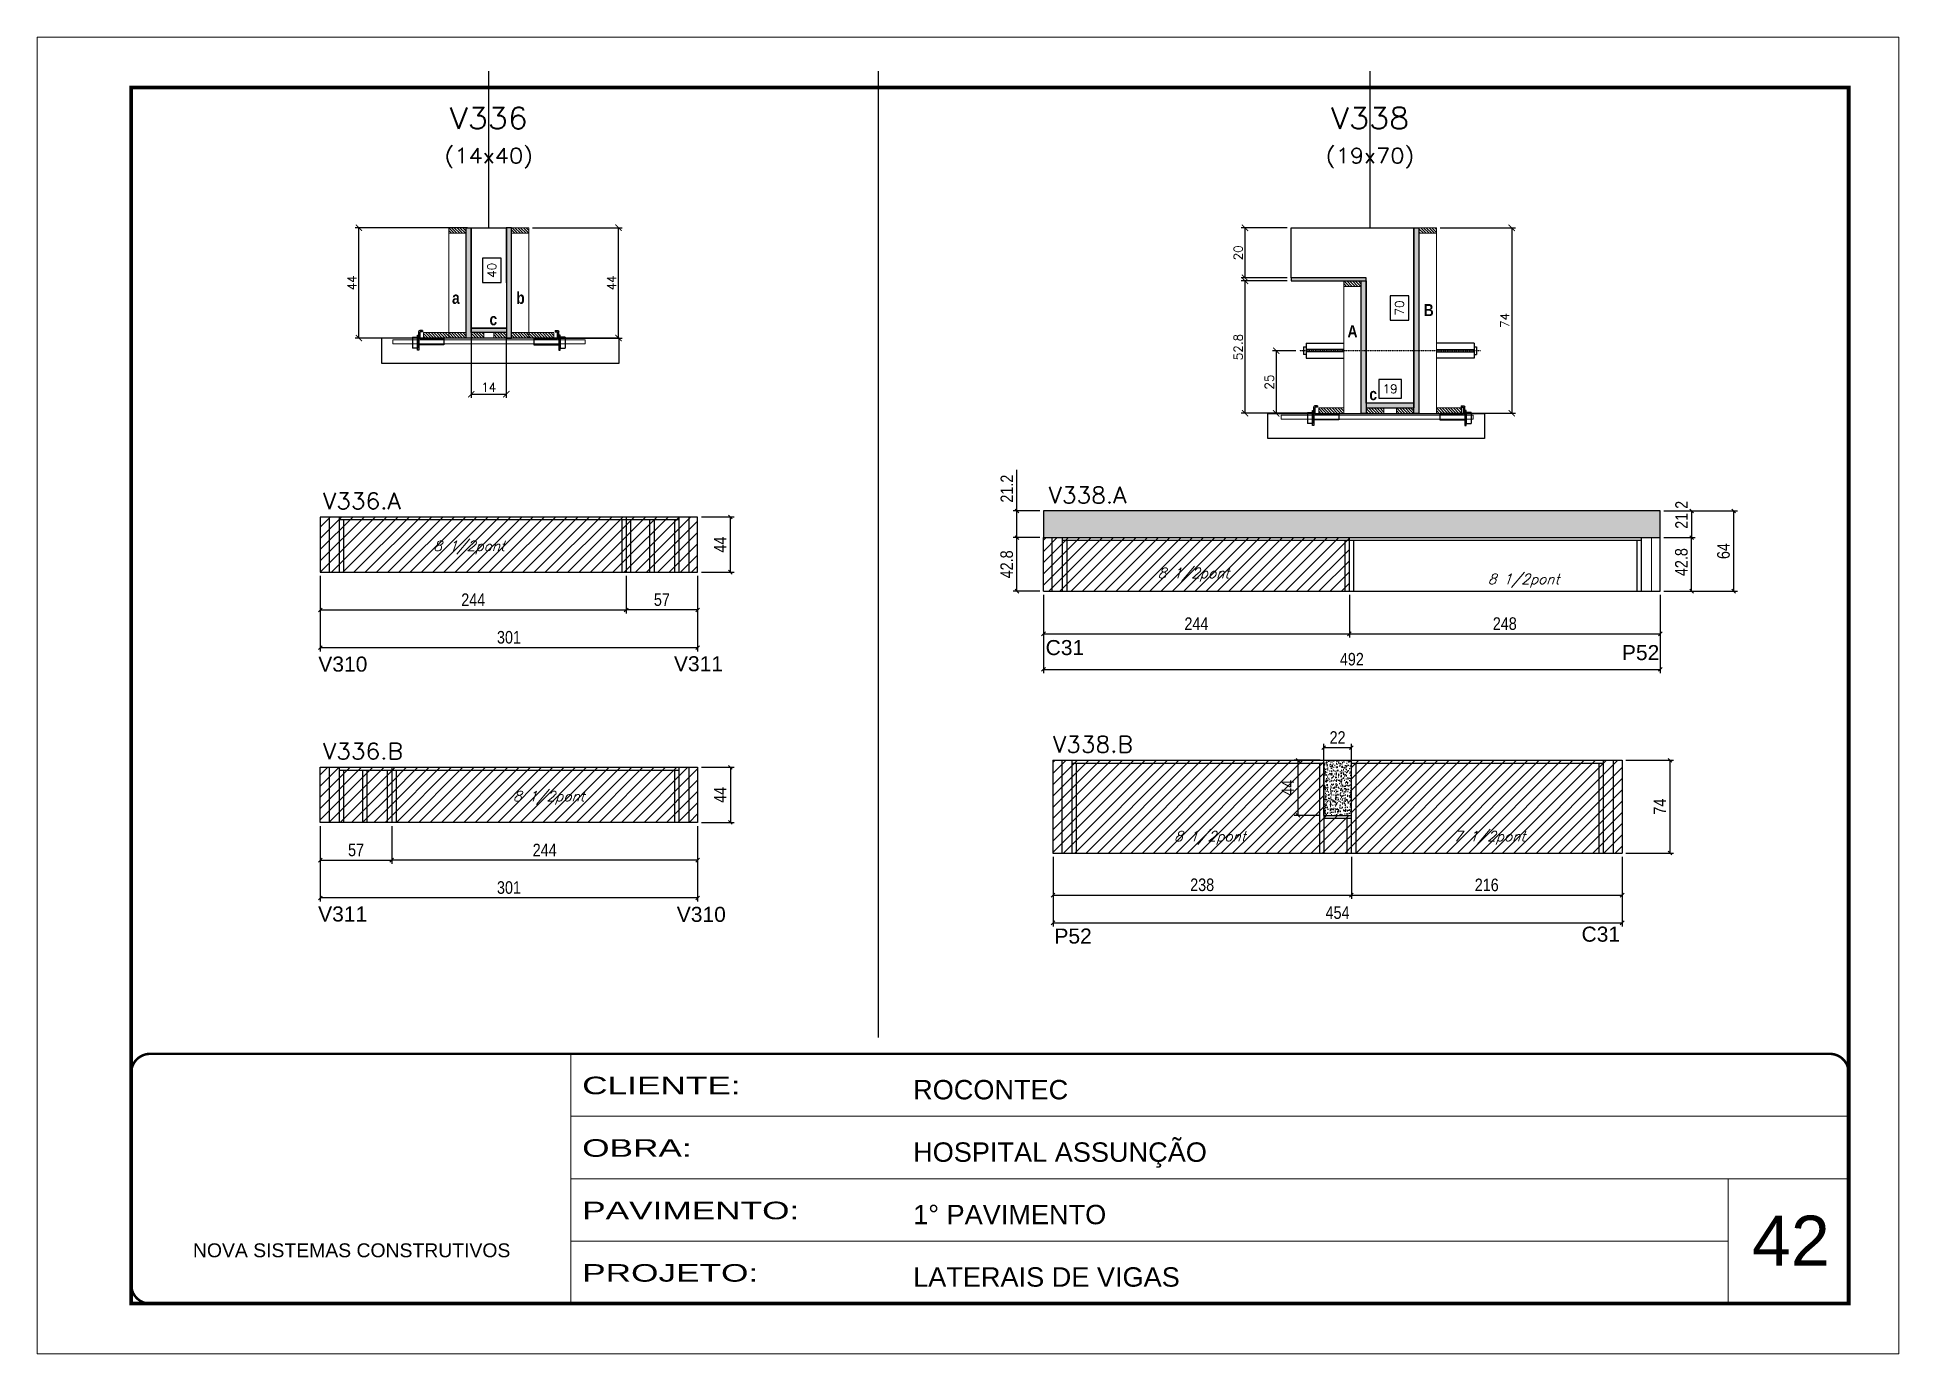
# Model space of a CAD drawing. Extents: x 137137 to 143418, y 10464 to 34486.
# Drawn here: x 138722 to 140207, y 21950 to 23000 of the extents above; entities that cross this region are included whole.
import ezdxf
from ezdxf.enums import TextEntityAlignment as Align

# ---------------------------------------------------------------- set-up
doc = ezdxf.new("R2010")
doc.units = 0
for name, pattern in [('CONTINUO', [0]), ('DASHED', [0.75, 0.5, -0.25]), ('HIDDEN', [0.375, 0.25, -0.125])]:
    doc.linetypes.add(name, pattern=pattern)
for name, color, linetype in [('5', 5, 'Continuous'), ('barrote', 251, 'Continuous'), ('COTA', 241, 'Continuous'), ('Cota Seção (2x)', 4, 'Continuous'), ('detalhes', 4, 'Continuous'), ('Painéis', 200, 'Continuous'), ('presilha', 1, 'Continuous'), ('SARR_2.2x7', 40, 'Continuous'), ('SARR_3.5x7', 81, 'Continuous'), ('TENSOR', 3, 'Continuous'), ('texto', 7, 'Continuous'), ('Texto de Titulo', 7, 'Continuous'), ('Texto Qtd Sarr', 242, 'Continuous')]:
    doc.layers.add(name, color=color, linetype=linetype)
for name, color, linetype, lineweight in [('CARIMBO', 255, 'Continuous', 9), ('CONCRETO', 251, 'Continuous', 25), ('Folhas', 255, 'Continuous', 9), ('Hachura', 251, 'Continuous', 9), ('Madeira', 126, 'Continuous', 18), ('Sarr 2.2x7', 40, 'Continuous', 9), ('SARRAFO DE PRESSAO', 251, 'DASHED', 9), ('SCO-___-LAJ', 2, 'Continuous', 0), ('Texto Seção', 7, 'Continuous', 15)]:
    doc.layers.add(name, color=color, linetype=linetype, lineweight=lineweight)
doc.styles.add('ARIAL', font='arial.ttf')
doc.styles.add('COTA TECNICA', font='techl___.ttf', dxfattribs={"height": 10})
doc.styles.add('REGUA-120', font='ROMANS.shx', dxfattribs={"height": 15})
doc.styles.add('Romans', font='romans.shx')
doc.styles.get("Standard").update_dxf_attribs({"font": 'arial.ttf'})
doc.styles.add('TECNICA', font='techb___.ttf', dxfattribs={"height": 10})
doc.styles.add('Tecnologia', font='')
doc.styles.get('Tecnologia').set_extended_font_data('Forgotten Futurist')
doc.dimstyles.new('Cota Seção (2x)', dxfattribs={"dimtxt": 7, "dimasz": 5, "dimexe": 3, "dimexo": 3, "dimgap": 2, "dimtad": 3, "dimdec": 1, "dimlfac": 0.5, "dimzin": 12, "dimdsep": 46, "dimtxsty": 'Romans', "dimblk": 'ARCHTICK', "dimcen": 0, "dimclrd": 4, "dimclre": 4, "dimclrt": 1, "dimadec": 1, "dimazin": 3, "dimtfac": 1, "dimtdec": 1, "dimtmove": 0, "dimatfit": 3, "dimldrblk": 'OBLIQUE', "dimfxl": 1, "dimtolj": 1, "dimtzin": 12, "dimarcsym": 0})
doc.dimstyles.new('Cota Seção interna', dxfattribs={"dimtxt": 7, "dimasz": 6, "dimexe": 0.18, "dimexo": 2, "dimgap": -4, "dimtad": 3, "dimdec": 1, "dimlfac": 0.5, "dimzin": 12, "dimdsep": 46, "dimtxsty": 'Romans', "dimblk": 'ARCHTICK', "dimcen": 0.09, "dimse1": 1, "dimse2": 1, "dimsd1": 1, "dimsd2": 1, "dimclrd": 180, "dimclre": 5, "dimclrt": 1, "dimadec": 0, "dimazin": 3, "dimtfac": 1, "dimtdec": 1, "dimtofl": 0, "dimtmove": 0, "dimatfit": 3, "dimldrblk": 'ARCHTICK', "dimfxl": 1, "dimtolj": 1, "dimtzin": 0, "dimarcsym": 0})
doc.dimstyles.new('PAINEL', dxfattribs={"dimtxt": 10, "dimasz": 3, "dimexe": 3, "dimexo": 3, "dimgap": 3, "dimtad": 1, "dimdec": 1, "dimzin": 12, "dimdsep": 46, "dimtxsty": 'COTA TECNICA', "dimblk1": 'OBLIQUE', "dimblk2": 'OBLIQUE', "dimsah": 1, "dimcen": 0.9, "dimclrd": 4, "dimclre": 4, "dimclrt": 240, "dimadec": 1, "dimazin": 3, "dimtfac": 1, "dimtdec": 1, "dimtmove": 0, "dimatfit": 3, "dimfxl": 1, "dimtolj": 1, "dimtzin": 12, "dimarcsym": 0})
pattern_1 = [(315, (162015.1297, 14530.4116), (1.12253202, 1.12253202), [])]
pattern_2 = [(315, (162025.1297, 14530.4116), (1.12253202, 1.12253202), [])]
pattern_3 = [(45, (1571.5, -6878.4203), (-4.49012806, 4.49012806), [])]
pattern_4 = [(45, (1571.5, -6833.3683), (-4.49012806, 4.49012806), [])]

msp = doc.modelspace()

# ---------------------------------------------------------------- texts
at = {"layer": '5', "linetype": 'Continuous'}
for s, rotation, p in [('C31', 0.00004, (139526.72, 22507.25)), ('P52', 0.00004, (139986.43, 22503.25)), ('V310', 0.00004, (138946.52, 22494.07)), ('V311', 0.00004, (139230.2, 22494.37)), ('V311', 359.99996, (138946.37, 22294.77)), ('V310', 359.99996, (139232.48, 22294.48)), ('C31', 0.00004, (139954.22, 22278.68)), ('P52', 0.00004, (139533.72, 22277.18))]:
    msp.add_text(s, height=12, rotation=rotation, dxfattribs=at).set_placement(p)
at = {"layer": 'CARIMBO', "style": 'ARIAL'}
msp.add_text('42', height=40, dxfattribs=at).set_placement((140090.15, 22020.17))
at = {"layer": 'detalhes', "style": 'TECNICA'}
for s, p in [('a', (139053.2, 22787.39)), ('b', (139104.44, 22787.38)), ('B', (139828.37, 22777.59)), ('c', (139083.11, 22770.29)), ('A', (139767.54, 22760.75)), ('c', (139784.96, 22710.55))]:
    msp.add_text(s, height=9.6, dxfattribs=at).set_placement(p)
at = {"layer": 'texto', "color": 2, "char_height": 8, "attachment_point": 5, "style": 'Romans'}
for s, insert in [('{\\Q19;\\C256;8 1/2pont}', (139066.78, 22593)), ('{\\Q19;\\C256;8 1/2pont}', (139644.64, 22571.4)), ('{\\Q19;\\C256;8 1/2pont}', (139907.99, 22566.6)), ('{\\Q19;\\C256;8 1/2pont}', (139130.36, 22393.4)), ('{\\Q19;\\C256;8 1/2pont}', (139657.76, 22361.45)), ('{\\Q19;\\C256;7 1/2pont}', (139880.76, 22361.45))]:
    msp.add_mtext(s, dxfattribs=dict(at, insert=insert))
at = {"layer": 'Texto Seção', "style": 'REGUA-120', "width": 1.05}
for s, p in [('V336.A', (138950.28, 22623.72)), ('V338.A', (139529.15, 22628.36)), ('V338.B', (139532.57, 22429.55)), ('V336.B', (138950.28, 22424.13))]:
    msp.add_text(s, height=13, dxfattribs=at).set_placement(p)

# ---------------------------------------------------------------- blocks, each defined once
blk = doc.blocks.new('9999999999')
at = {"color": 30, "linetype": 'CONTINUO'}
for p, q in [((98564.6, 34230.2), (98564.6, 34429.4)), ((98564.6, 34379.6), (99584, 34379.6)), ((98564.6, 34329.8), (99488, 34329.8)), ((99584, 34329.8), (99488, 34329.8)), ((99488, 34329.8), (99488, 34230.2)), ((98564.6, 34280), (99488, 34280))]:
    blk.add_line(p, q, dxfattribs=at)
at = {"color": 30, "linetype": 'CONTINUO', "const_width": 2}
blk.add_lwpolyline([(99584, 34230.2), (99584, 34414.4, 0.414214), (99569, 34429.4), (98229, 34429.4, 0.414214), (98214, 34414.4), (98214, 34245.2, 0.414214), (98229, 34230.2), (99584, 34230.2)], format="xyb", dxfattribs=at)
at = {"layer": 'Folhas'}
blk.add_lwpolyline([(98139, 34190.2), (99624, 34190.2), (99624, 35240.2), (98139, 35240.2)], close=True, dxfattribs=at)
at = {"layer": 'Folhas', "color": 30, "const_width": 3}
blk.add_lwpolyline([(98214, 34230.2), (99584, 34230.2), (99584, 35200.2), (98214, 35200.2)], close=True, dxfattribs=at)
at = {"color": 7, "linetype": 'Continuous', "ltscale": 5, "style": 'ARIAL'}
for s, height, p in [('ROCONTEC', 15.48, (98837.7, 34393.1)), ('HOSPITAL ASSUNÇÃO', 15.483, (98837.7, 34343.3)), ('1° PAVIMENTO', 15.483, (98837.7, 34293.5)), ('NOVA SISTEMAS CONSTRUTIVOS', 11.059, (98263.2, 34267.2)), ('LATERAIS DE VIGAS', 15.483, (98837.7, 34243.7))]:
    blk.add_text(s, height=height, dxfattribs=at).set_placement(p)
at = {"layer": 'Folhas', "color": 7, "style": 'Tecnologia', "width": 1.5}
for s, p in [('CLIENTE:', (98573.7, 34397.2)), ('OBRA:', (98573.7, 34347.3)), ('PAVIMENTO:', (98573.7, 34297.5)), ('PROJETO:', (98573.7, 34247.7))]:
    blk.add_text(s, height=14, dxfattribs=at).set_placement(p)
blk = doc.blocks.new('_Oblique')
at = {"color": 0, "linetype": 'ByBlock', "lineweight": -2}
blk.add_line((-0.5, -0.5), (0.5, 0.5), dxfattribs=at)
blk = doc.blocks.new('*D1672')
at = {"layer": 'COTA', "color": 4, "linetype": 'ByBlock', "lineweight": -2, "transparency": 16777216}
for p, q in [((138948.1, 22570.4), (138948.1, 22510.2)), ((139249.1, 22570.4), (139249.1, 22510.2)), ((138948.1, 22513.2), (139249.1, 22513.2))]:
    blk.add_line(p, q, dxfattribs=at)
at = {"layer": 'Defpoints', "color": 0, "linetype": 'ByBlock', "transparency": 16777216}
for p in [(138948.1, 22573.4), (139249.1, 22573.4), (139249.1, 22513.2)]:
    blk.add_point(p, dxfattribs=at)
at = {"layer": 'COTA', "color": 4, "linetype": 'ByBlock', "lineweight": -2, "transparency": 16777216, "xscale": 3, "yscale": 3, "zscale": 3, "rotation": 180}
blk.add_blockref('_Oblique', (138948.1, 22513.2), dxfattribs=at)
at = {"layer": 'COTA', "color": 4, "linetype": 'ByBlock', "lineweight": -2, "transparency": 16777216, "xscale": 3, "yscale": 3, "zscale": 3}
blk.add_blockref('_Oblique', (139249.1, 22513.2), dxfattribs=at)
at = {"layer": 'COTA', "color": 240, "linetype": 'ByBlock', "transparency": 16777216, "insert": (139098.6, 22521.4), "char_height": 10, "attachment_point": 5, "style": 'COTA TECNICA'}
blk.add_mtext('\\A1;301', dxfattribs=at)
blk = doc.blocks.new('*D1673')
at = {"layer": 'COTA', "color": 4, "linetype": 'ByBlock', "lineweight": -2, "transparency": 16777216}
for p, q in [((138948.1, 22570.4), (138948.1, 22540.3)), ((139192.1, 22570.4), (139192.1, 22540.3)), ((138948.1, 22543.3), (139192.1, 22543.3))]:
    blk.add_line(p, q, dxfattribs=at)
at = {"layer": 'Defpoints', "color": 0, "linetype": 'ByBlock', "transparency": 16777216}
for p in [(138948.1, 22573.4), (139192.1, 22573.4), (139192.1, 22543.3)]:
    blk.add_point(p, dxfattribs=at)
at = {"layer": 'COTA', "color": 4, "linetype": 'ByBlock', "lineweight": -2, "transparency": 16777216, "xscale": 3, "yscale": 3, "zscale": 3, "rotation": 180}
blk.add_blockref('_Oblique', (138948.1, 22543.3), dxfattribs=at)
at = {"layer": 'COTA', "color": 4, "linetype": 'ByBlock', "lineweight": -2, "transparency": 16777216, "xscale": 3, "yscale": 3, "zscale": 3}
blk.add_blockref('_Oblique', (139192.1, 22543.3), dxfattribs=at)
at = {"layer": 'COTA', "color": 240, "linetype": 'ByBlock', "transparency": 16777216, "insert": (139070.1, 22551.4), "char_height": 10, "attachment_point": 5, "style": 'COTA TECNICA'}
blk.add_mtext('\\A1;244', dxfattribs=at)
blk = doc.blocks.new('*D1674')
at = {"layer": 'COTA', "color": 4, "linetype": 'ByBlock', "lineweight": -2, "transparency": 16777216}
for p, q in [((139192.1, 22570.4), (139192.1, 22540.3)), ((139249.1, 22570.4), (139249.1, 22540.3)), ((139249.1, 22543.3), (139192.1, 22543.3))]:
    blk.add_line(p, q, dxfattribs=at)
at = {"layer": 'Defpoints', "color": 0, "linetype": 'ByBlock', "transparency": 16777216}
for p in [(139192.1, 22573.4), (139249.1, 22573.4), (139192.1, 22543.3)]:
    blk.add_point(p, dxfattribs=at)
at = {"layer": 'COTA', "color": 4, "linetype": 'ByBlock', "lineweight": -2, "transparency": 16777216, "xscale": 3, "yscale": 3, "zscale": 3, "rotation": 180}
blk.add_blockref('_Oblique', (139192.1, 22543.3), dxfattribs=at)
at = {"layer": 'COTA', "color": 4, "linetype": 'ByBlock', "lineweight": -2, "transparency": 16777216, "xscale": 3, "yscale": 3, "zscale": 3}
blk.add_blockref('_Oblique', (139249.1, 22543.3), dxfattribs=at)
at = {"layer": 'COTA', "color": 240, "linetype": 'ByBlock', "transparency": 16777216, "insert": (139220.6, 22551.4), "char_height": 10, "attachment_point": 5, "style": 'COTA TECNICA'}
blk.add_mtext('\\A1;57', dxfattribs=at)
blk = doc.blocks.new('*D1675')
at = {"layer": 'COTA', "color": 4, "linetype": 'ByBlock', "lineweight": -2, "transparency": 16777216}
for p, q in [((139252.1, 22617.4), (139278.2, 22617.4)), ((139275.2, 22573.4), (139275.2, 22617.4)), ((139252.1, 22573.4), (139278.2, 22573.4))]:
    blk.add_line(p, q, dxfattribs=at)
at = {"layer": 'Defpoints', "color": 0, "linetype": 'ByBlock', "transparency": 16777216}
for p in [(139249.1, 22617.4), (139275.2, 22617.4), (139249.1, 22573.4)]:
    blk.add_point(p, dxfattribs=at)
at = {"layer": 'COTA', "color": 4, "linetype": 'ByBlock', "lineweight": -2, "transparency": 16777216, "xscale": 3, "yscale": 3, "zscale": 3}
for p, rotation in [((139275.2, 22617.4), 90), ((139275.2, 22573.4), 270)]:
    blk.add_blockref('_Oblique', p, dxfattribs=dict(at, rotation=rotation))
at = {"layer": 'COTA', "color": 240, "linetype": 'ByBlock', "transparency": 16777216, "insert": (139267.1, 22595.4), "char_height": 10, "attachment_point": 5, "rotation": 90, "style": 'COTA TECNICA'}
blk.add_mtext('\\A1;44', dxfattribs=at)
blk = doc.blocks.new('*D1676')
at = {"layer": 'COTA', "color": 4, "linetype": 'ByBlock', "lineweight": -2, "transparency": 16777216}
for p, q in [((138948.1, 22370.8), (138948.1, 22310.6)), ((139249.1, 22370.8), (139249.1, 22310.6)), ((139249.1, 22313.6), (138948.1, 22313.6))]:
    blk.add_line(p, q, dxfattribs=at)
at = {"layer": 'Defpoints', "color": 0, "linetype": 'ByBlock', "transparency": 16777216}
for p in [(138948.1, 22373.8), (139249.1, 22373.8), (138948.1, 22313.6)]:
    blk.add_point(p, dxfattribs=at)
at = {"layer": 'COTA', "color": 4, "linetype": 'ByBlock', "lineweight": -2, "transparency": 16777216, "xscale": 3, "yscale": 3, "zscale": 3, "rotation": 180}
blk.add_blockref('_Oblique', (138948.1, 22313.6), dxfattribs=at)
at = {"layer": 'COTA', "color": 4, "linetype": 'ByBlock', "lineweight": -2, "transparency": 16777216, "xscale": 3, "yscale": 3, "zscale": 3}
blk.add_blockref('_Oblique', (139249.1, 22313.6), dxfattribs=at)
at = {"layer": 'COTA', "color": 240, "linetype": 'ByBlock', "transparency": 16777216, "insert": (139098.6, 22321.8), "char_height": 10, "attachment_point": 5, "style": 'COTA TECNICA'}
blk.add_mtext('\\A1;301', dxfattribs=at)
blk = doc.blocks.new('*D1677')
at = {"layer": 'COTA', "color": 4, "linetype": 'ByBlock', "lineweight": -2, "transparency": 16777216}
for p, q in [((139005.1, 22370.8), (139005.1, 22340.7)), ((139249.1, 22370.8), (139249.1, 22340.7)), ((139249.1, 22343.7), (139005.1, 22343.7))]:
    blk.add_line(p, q, dxfattribs=at)
at = {"layer": 'Defpoints', "color": 0, "linetype": 'ByBlock', "transparency": 16777216}
for p in [(139005.1, 22373.8), (139249.1, 22373.8), (139005.1, 22343.7)]:
    blk.add_point(p, dxfattribs=at)
at = {"layer": 'COTA', "color": 4, "linetype": 'ByBlock', "lineweight": -2, "transparency": 16777216, "xscale": 3, "yscale": 3, "zscale": 3, "rotation": 180}
blk.add_blockref('_Oblique', (139005.1, 22343.7), dxfattribs=at)
at = {"layer": 'COTA', "color": 4, "linetype": 'ByBlock', "lineweight": -2, "transparency": 16777216, "xscale": 3, "yscale": 3, "zscale": 3}
blk.add_blockref('_Oblique', (139249.1, 22343.7), dxfattribs=at)
at = {"layer": 'COTA', "color": 240, "linetype": 'ByBlock', "transparency": 16777216, "insert": (139127.1, 22351.8), "char_height": 10, "attachment_point": 5, "style": 'COTA TECNICA'}
blk.add_mtext('\\A1;244', dxfattribs=at)
blk = doc.blocks.new('*D1678')
at = {"layer": 'COTA', "color": 4, "linetype": 'ByBlock', "lineweight": -2, "transparency": 16777216}
for p, q in [((138948.1, 22370.8), (138948.1, 22340.7)), ((139005.1, 22370.8), (139005.1, 22340.7)), ((138948.1, 22343.7), (139005.1, 22343.7))]:
    blk.add_line(p, q, dxfattribs=at)
at = {"layer": 'Defpoints', "color": 0, "linetype": 'ByBlock', "transparency": 16777216}
for p in [(138948.1, 22373.8), (139005.1, 22373.8), (139005.1, 22343.7)]:
    blk.add_point(p, dxfattribs=at)
at = {"layer": 'COTA', "color": 4, "linetype": 'ByBlock', "lineweight": -2, "transparency": 16777216, "xscale": 3, "yscale": 3, "zscale": 3, "rotation": 180}
blk.add_blockref('_Oblique', (138948.1, 22343.7), dxfattribs=at)
at = {"layer": 'COTA', "color": 4, "linetype": 'ByBlock', "lineweight": -2, "transparency": 16777216, "xscale": 3, "yscale": 3, "zscale": 3}
blk.add_blockref('_Oblique', (139005.1, 22343.7), dxfattribs=at)
at = {"layer": 'COTA', "color": 240, "linetype": 'ByBlock', "transparency": 16777216, "insert": (138976.6, 22351.8), "char_height": 10, "attachment_point": 5, "style": 'COTA TECNICA'}
blk.add_mtext('\\A1;57', dxfattribs=at)
blk = doc.blocks.new('*D1679')
at = {"layer": 'COTA', "color": 4, "linetype": 'ByBlock', "lineweight": -2, "transparency": 16777216}
for p, q in [((139252.1, 22417.8), (139278.2, 22417.8)), ((139275.2, 22417.8), (139275.2, 22373.8)), ((139252.1, 22373.8), (139278.2, 22373.8))]:
    blk.add_line(p, q, dxfattribs=at)
at = {"layer": 'Defpoints', "color": 0, "linetype": 'ByBlock', "transparency": 16777216}
for p in [(139249.1, 22417.8), (139249.1, 22373.8), (139275.2, 22373.8)]:
    blk.add_point(p, dxfattribs=at)
at = {"layer": 'COTA', "color": 4, "linetype": 'ByBlock', "lineweight": -2, "transparency": 16777216, "xscale": 3, "yscale": 3, "zscale": 3}
for p, rotation in [((139275.2, 22417.8), 90), ((139275.2, 22373.8), 270)]:
    blk.add_blockref('_Oblique', p, dxfattribs=dict(at, rotation=rotation))
at = {"layer": 'COTA', "color": 240, "linetype": 'ByBlock', "transparency": 16777216, "insert": (139267.1, 22395.8), "char_height": 10, "attachment_point": 5, "rotation": 90, "style": 'COTA TECNICA'}
blk.add_mtext('\\A1;44', dxfattribs=at)
blk = doc.blocks.new('_ArchTick')
at = {"color": 0, "linetype": 'ByBlock', "const_width": 0.15}
blk.add_lwpolyline([(-0.5, -0.5), (0.5, 0.5)], dxfattribs=at)
blk = doc.blocks.new('*D1680')
at = {"layer": 'COTA', "color": 4, "lineweight": -2, "transparency": 16777216}
for p, q in [((139065.5, 22848.1), (138975.9, 22848.1)), ((138978.9, 22760.1), (138978.9, 22848.1)), ((139027.5, 22760.1), (138975.9, 22760.1))]:
    blk.add_line(p, q, dxfattribs=at)
at = {"layer": 'Defpoints', "color": 0, "transparency": 16777216}
for p in [(138978.9, 22848.1), (139068.5, 22848.1), (139030.5, 22760.1)]:
    blk.add_point(p, dxfattribs=at)
at = {"layer": 'COTA', "color": 4, "lineweight": -2, "transparency": 16777216, "xscale": 5, "yscale": 5, "zscale": 5}
for p, rotation in [((138978.9, 22848.1), 90), ((138978.9, 22760.1), 270)]:
    blk.add_blockref('_ArchTick', p, dxfattribs=dict(at, rotation=rotation))
at = {"layer": 'COTA', "color": 1, "transparency": 16777216, "insert": (138973.4, 22804.1), "char_height": 7, "attachment_point": 5, "rotation": 90, "style": 'Romans'}
blk.add_mtext('\\A1;44', dxfattribs=at)
blk = doc.blocks.new('*D1681')
at = {"layer": 'COTA', "color": 4, "lineweight": -2, "transparency": 16777216}
for p, q in [((139117.5, 22848.1), (139189, 22848.1)), ((139186, 22760.1), (139186, 22848.1)), ((139137.5, 22760.1), (139189, 22760.1))]:
    blk.add_line(p, q, dxfattribs=at)
at = {"layer": 'Defpoints', "color": 0, "transparency": 16777216}
for p in [(139114.5, 22848.1), (139186, 22848.1), (139134.5, 22760.1)]:
    blk.add_point(p, dxfattribs=at)
at = {"layer": 'COTA', "color": 4, "lineweight": -2, "transparency": 16777216, "xscale": 5, "yscale": 5, "zscale": 5}
for p, rotation in [((139186, 22848.1), 90), ((139186, 22760.1), 270)]:
    blk.add_blockref('_ArchTick', p, dxfattribs=dict(at, rotation=rotation))
at = {"layer": 'COTA', "color": 1, "transparency": 16777216, "insert": (139180.5, 22804.1), "char_height": 7, "attachment_point": 5, "rotation": 90, "style": 'Romans'}
blk.add_mtext('\\A1;44', dxfattribs=at)
blk = doc.blocks.new('*D1682')
at = {"layer": 'Cota Seção (2x)', "color": 180, "lineweight": -2, "transparency": 16777216}
for p, q in [((139092.5, 22823.7), (139077.5, 22823.7)), ((139077.5, 22823.7), (139077.5, 22804.4)), ((139092.5, 22804.4), (139092.5, 22823.7)), ((139077.5, 22804.4), (139092.5, 22804.4))]:
    blk.add_line(p, q, dxfattribs=at)
at = {"layer": 'Defpoints', "color": 0, "transparency": 16777216}
for p in [(139096.5, 22848.1), (139096.5, 22848.1), (139096.5, 22768.1)]:
    blk.add_point(p, dxfattribs=at)
at = {"layer": 'Cota Seção (2x)', "color": 1, "transparency": 16777216, "insert": (139085, 22814.1), "char_height": 7, "attachment_point": 5, "rotation": 90, "style": 'Romans'}
blk.add_mtext('\\A1;40', dxfattribs=at)
blk = doc.blocks.new('titulo1')
at = {"layer": 'Defpoints', "color": 252, "linetype": 'HIDDEN', "ltscale": 2}
blk.add_line((0, 0), (0, 125), dxfattribs=at)
at = {"layer": 'Defpoints', "style": 'Romans', "oblique": 15}
blk.add_attdef('FOLHA', text='', height=10, dxfattribs=at).set_placement((0, 15.6), align=Align.MIDDLE_CENTER)
at = {"layer": 'Texto Qtd Sarr', "color": 3, "style": 'Romans', "oblique": 15}
for tag, height, p in [('TITULO', 17, (0, 71.4)), ('SEÇÃO', 12, (0, 41.5))]:
    blk.add_attdef(tag, text='', height=height, dxfattribs=at).set_placement(p, align=Align.MIDDLE_CENTER)
blk = doc.blocks.new('PRESILHA METÁLICA 1')
at = {"layer": 'presilha'}
for p, q in [((0, 13), (6, 13)), ((0, 13), (0, 0)), ((6, 0), (0, 0)), ((6, 15.5), (7.5, 15.5)), ((6, -2.5), (6, 15.5)), ((6, 13), (6, 0)), ((7.5, 10.6), (7.5, 19.9)), ((7.5, 15.5), (7.5, -2.5)), ((37.5, 4.1), (7.5, 4.1)), ((12, 21), (8.6, 21)), ((9, 11.6), (9, 18.9)), ((12, 19.5), (9.6, 19.5)), ((37.5, 11), (9.6, 11)), ((12, 21), (12, 19.5)), ((37.5, 11), (37.5, 4.1)), ((7.5, -2.5), (6, -2.5))]:
    blk.add_line(p, q, dxfattribs=at)
for centre, radius, start, end in [((8.6, 19.9), 1.14, 90, 180), ((9.6, 18.9), 0.57, 90, 180), ((9.6, 11.6), 0.57, 180, 270)]:
    blk.add_arc(centre, radius, start, end, dxfattribs=at)
blk = doc.blocks.new('*D1683')
at = {"layer": 'COTA', "color": 4, "lineweight": -2, "transparency": 16777216}
for p, q in [((139068.5, 22761.5), (139068.5, 22712.3)), ((139096.5, 22761.5), (139096.5, 22712.3)), ((139068.5, 22715.3), (139096.5, 22715.3))]:
    blk.add_line(p, q, dxfattribs=at)
at = {"layer": 'Defpoints', "color": 0, "transparency": 16777216}
for p in [(139068.5, 22764.5), (139096.5, 22764.5), (139096.5, 22715.3)]:
    blk.add_point(p, dxfattribs=at)
at = {"layer": 'COTA', "color": 4, "lineweight": -2, "transparency": 16777216, "xscale": 5, "yscale": 5, "zscale": 5, "rotation": 180}
blk.add_blockref('_ArchTick', (139068.5, 22715.3), dxfattribs=at)
at = {"layer": 'COTA', "color": 4, "lineweight": -2, "transparency": 16777216, "xscale": 5, "yscale": 5, "zscale": 5}
blk.add_blockref('_ArchTick', (139096.5, 22715.3), dxfattribs=at)
at = {"layer": 'COTA', "color": 1, "transparency": 16777216, "insert": (139082.5, 22720.8), "char_height": 7, "attachment_point": 5, "style": 'Romans'}
blk.add_mtext('\\A1;14', dxfattribs=at)
blk = doc.blocks.new('*D1696')
at = {"layer": 'COTA', "color": 4, "lineweight": -2, "transparency": 16777216}
for p, q in [((139719.5, 22805.7), (139682.8, 22805.7)), ((139685.8, 22700.1), (139685.8, 22805.7)), ((139737.1, 22700.1), (139682.8, 22700.1))]:
    blk.add_line(p, q, dxfattribs=at)
at = {"layer": 'Defpoints', "color": 0, "transparency": 16777216}
for p in [(139685.8, 22805.7), (139722.5, 22805.7), (139740.1, 22700.1)]:
    blk.add_point(p, dxfattribs=at)
at = {"layer": 'COTA', "color": 4, "lineweight": -2, "transparency": 16777216, "xscale": 5, "yscale": 5, "zscale": 5}
for p, rotation in [((139685.8, 22805.7), 90), ((139685.8, 22700.1), 270)]:
    blk.add_blockref('_ArchTick', p, dxfattribs=dict(at, rotation=rotation))
at = {"layer": 'COTA', "color": 1, "transparency": 16777216, "insert": (139680.3, 22752.9), "char_height": 7, "attachment_point": 5, "rotation": 90, "style": 'Romans'}
blk.add_mtext('\\A1;52.8', dxfattribs=at)
blk = doc.blocks.new('*D1697')
at = {"layer": 'COTA', "color": 4, "lineweight": -2, "transparency": 16777216}
for p, q in [((139719.5, 22848.1), (139682.8, 22848.1)), ((139685.8, 22808.1), (139685.8, 22848.1)), ((139719.5, 22808.1), (139682.8, 22808.1))]:
    blk.add_line(p, q, dxfattribs=at)
at = {"layer": 'Defpoints', "color": 0, "transparency": 16777216}
for p in [(139685.8, 22848.1), (139722.5, 22848.1), (139722.5, 22808.1)]:
    blk.add_point(p, dxfattribs=at)
at = {"layer": 'COTA', "color": 4, "lineweight": -2, "transparency": 16777216, "xscale": 5, "yscale": 5, "zscale": 5}
for p, rotation in [((139685.8, 22848.1), 90), ((139685.8, 22808.1), 270)]:
    blk.add_blockref('_ArchTick', p, dxfattribs=dict(at, rotation=rotation))
at = {"layer": 'COTA', "color": 1, "transparency": 16777216, "insert": (139680.3, 22828.1), "char_height": 7, "attachment_point": 5, "rotation": 90, "style": 'Romans'}
blk.add_mtext('\\A1;20', dxfattribs=at)
blk = doc.blocks.new('*D1698')
at = {"layer": 'Cota Seção (2x)', "color": 180, "lineweight": -2, "transparency": 16777216}
for p, q in [((139816.5, 22793.7), (139801.5, 22793.7)), ((139801.5, 22793.7), (139801.5, 22774.4)), ((139816.5, 22774.4), (139816.5, 22793.7)), ((139801.5, 22774.4), (139816.5, 22774.4))]:
    blk.add_line(p, q, dxfattribs=at)
at = {"layer": 'Defpoints', "color": 0, "transparency": 16777216}
for p in [(139782.5, 22848.1), (139820.5, 22848.1), (139782.5, 22708.1)]:
    blk.add_point(p, dxfattribs=at)
at = {"layer": 'Cota Seção (2x)', "color": 1, "transparency": 16777216, "insert": (139809, 22784.1), "char_height": 7, "attachment_point": 5, "rotation": 90, "style": 'Romans'}
blk.add_mtext('\\A1;70', dxfattribs=at)
blk = doc.blocks.new('*D1699')
at = {"layer": 'Cota Seção (2x)', "color": 180, "lineweight": -2, "transparency": 16777216}
for p, q in [((139810.5, 22727.1), (139792.5, 22727.1)), ((139792.5, 22727.1), (139792.5, 22712.1)), ((139810.5, 22712.1), (139810.5, 22727.1)), ((139792.5, 22712.1), (139810.5, 22712.1))]:
    blk.add_line(p, q, dxfattribs=at)
at = {"layer": 'Defpoints', "color": 0, "transparency": 16777216}
for p in [(139782.5, 22708.1), (139782.5, 22700.1), (139820.5, 22700.1)]:
    blk.add_point(p, dxfattribs=at)
at = {"layer": 'Cota Seção (2x)', "color": 1, "transparency": 16777216, "insert": (139801.5, 22719.6), "char_height": 7, "attachment_point": 5, "style": 'Romans'}
blk.add_mtext('\\A1;19', dxfattribs=at)
blk = doc.blocks.new('*D1700')
at = {"layer": 'COTA', "color": 4, "lineweight": -2, "transparency": 16777216}
for p, q in [((139841.5, 22848.1), (139901.5, 22848.1)), ((139898.5, 22848.1), (139898.5, 22700.1)), ((139841.5, 22700.1), (139901.5, 22700.1))]:
    blk.add_line(p, q, dxfattribs=at)
at = {"layer": 'Defpoints', "color": 0, "transparency": 16777216}
for p in [(139838.5, 22848.1), (139838.5, 22700.1), (139898.5, 22700.1)]:
    blk.add_point(p, dxfattribs=at)
at = {"layer": 'COTA', "color": 4, "lineweight": -2, "transparency": 16777216, "xscale": 5, "yscale": 5, "zscale": 5}
for p, rotation in [((139898.5, 22848.1), 90), ((139898.5, 22700.1), 270)]:
    blk.add_blockref('_ArchTick', p, dxfattribs=dict(at, rotation=rotation))
at = {"layer": 'COTA', "color": 1, "transparency": 16777216, "insert": (139893, 22774.1), "char_height": 7, "attachment_point": 5, "rotation": 90, "style": 'Romans'}
blk.add_mtext('\\A1;74', dxfattribs=at)
blk = doc.blocks.new('*D1701')
at = {"layer": 'COTA', "color": 4, "lineweight": -2, "transparency": 16777216}
for p, q in [((139726.2, 22750), (139707.7, 22750)), ((139710.7, 22750), (139710.7, 22700.1)), ((139726.2, 22700.1), (139707.7, 22700.1))]:
    blk.add_line(p, q, dxfattribs=at)
at = {"layer": 'Defpoints', "color": 0, "transparency": 16777216}
for p in [(139729.2, 22750), (139710.7, 22700.1), (139729.2, 22700.1)]:
    blk.add_point(p, dxfattribs=at)
at = {"layer": 'COTA', "color": 4, "lineweight": -2, "transparency": 16777216, "xscale": 5, "yscale": 5, "zscale": 5}
for p, rotation in [((139710.7, 22750), 90), ((139710.7, 22700.1), 270)]:
    blk.add_blockref('_ArchTick', p, dxfattribs=dict(at, rotation=rotation))
at = {"layer": 'COTA', "color": 1, "transparency": 16777216, "insert": (139705.2, 22725), "char_height": 7, "attachment_point": 5, "rotation": 90, "style": 'Romans'}
blk.add_mtext('\\A1;25', dxfattribs=at)
blk = doc.blocks.new('*D1702')
at = {"layer": 'COTA', "color": 4, "linetype": 'ByBlock', "lineweight": -2, "transparency": 16777216}
for p, q in [((139525, 22555.2), (139525, 22521.2)), ((139769, 22555.2), (139769, 22521.2)), ((139525, 22524.2), (139769, 22524.2))]:
    blk.add_line(p, q, dxfattribs=at)
at = {"layer": 'Defpoints', "color": 0, "linetype": 'ByBlock', "transparency": 16777216}
for p in [(139525, 22558.2), (139769, 22558.2), (139769, 22524.2)]:
    blk.add_point(p, dxfattribs=at)
at = {"layer": 'COTA', "color": 4, "linetype": 'ByBlock', "lineweight": -2, "transparency": 16777216, "xscale": 3, "yscale": 3, "zscale": 3, "rotation": 180}
blk.add_blockref('_Oblique', (139525, 22524.2), dxfattribs=at)
at = {"layer": 'COTA', "color": 4, "linetype": 'ByBlock', "lineweight": -2, "transparency": 16777216, "xscale": 3, "yscale": 3, "zscale": 3}
blk.add_blockref('_Oblique', (139769, 22524.2), dxfattribs=at)
at = {"layer": 'COTA', "color": 240, "linetype": 'ByBlock', "transparency": 16777216, "insert": (139647, 22532.3), "char_height": 10, "attachment_point": 5, "style": 'COTA TECNICA'}
blk.add_mtext('\\A1;244', dxfattribs=at)
blk = doc.blocks.new('*D1703')
at = {"layer": 'COTA', "color": 4, "linetype": 'ByBlock', "lineweight": -2, "transparency": 16777216}
for p, q in [((139745.6, 22423.4), (139725, 22423.4)), ((139728, 22423.4), (139728, 22379.4)), ((139745.6, 22379.4), (139725, 22379.4))]:
    blk.add_line(p, q, dxfattribs=at)
at = {"layer": 'Defpoints', "color": 0, "linetype": 'ByBlock', "transparency": 16777216}
for p in [(139748.6, 22423.4), (139728, 22379.4), (139748.6, 22379.4)]:
    blk.add_point(p, dxfattribs=at)
at = {"layer": 'COTA', "color": 4, "linetype": 'ByBlock', "lineweight": -2, "transparency": 16777216, "xscale": 3, "yscale": 3, "zscale": 3}
for p, rotation in [((139728, 22423.4), 90), ((139728, 22379.4), 270)]:
    blk.add_blockref('_Oblique', p, dxfattribs=dict(at, rotation=rotation))
at = {"layer": 'COTA', "color": 240, "linetype": 'ByBlock', "transparency": 16777216, "insert": (139719.9, 22401.4), "char_height": 10, "attachment_point": 5, "rotation": 90, "style": 'COTA TECNICA'}
blk.add_mtext('\\A1;44', dxfattribs=at)
blk = doc.blocks.new('*D1704')
at = {"layer": 'COTA', "color": 4, "linetype": 'ByBlock', "lineweight": -2, "transparency": 16777216}
for p, q in [((139748.6, 22382.4), (139748.6, 22436.5)), ((139748.6, 22433.5), (139770.6, 22433.5)), ((139770.6, 22382.4), (139770.6, 22436.5))]:
    blk.add_line(p, q, dxfattribs=at)
at = {"layer": 'Defpoints', "color": 0, "linetype": 'ByBlock', "transparency": 16777216}
for p in [(139770.6, 22433.5), (139748.6, 22379.4), (139770.6, 22379.4)]:
    blk.add_point(p, dxfattribs=at)
at = {"layer": 'COTA', "color": 4, "linetype": 'ByBlock', "lineweight": -2, "transparency": 16777216, "xscale": 3, "yscale": 3, "zscale": 3, "rotation": 180}
blk.add_blockref('_Oblique', (139748.6, 22433.5), dxfattribs=at)
at = {"layer": 'COTA', "color": 4, "linetype": 'ByBlock', "lineweight": -2, "transparency": 16777216, "xscale": 3, "yscale": 3, "zscale": 3}
blk.add_blockref('_Oblique', (139770.6, 22433.5), dxfattribs=at)
at = {"layer": 'COTA', "color": 240, "linetype": 'ByBlock', "transparency": 16777216, "insert": (139759.6, 22441.5), "char_height": 10, "attachment_point": 5, "style": 'COTA TECNICA'}
blk.add_mtext('\\A1;22', dxfattribs=at)
blk = doc.blocks.new('*D1705')
at = {"layer": 'COTA', "color": 4, "linetype": 'ByBlock', "lineweight": -2, "transparency": 16777216}
for p, q in [((139989.6, 22423.4), (140027.7, 22423.4)), ((140024.7, 22423.4), (140024.7, 22349.4)), ((139989.6, 22349.4), (140027.7, 22349.4))]:
    blk.add_line(p, q, dxfattribs=at)
at = {"layer": 'Defpoints', "color": 0, "linetype": 'ByBlock', "transparency": 16777216}
for p in [(139986.6, 22423.4), (139986.6, 22349.4), (140024.7, 22349.4)]:
    blk.add_point(p, dxfattribs=at)
at = {"layer": 'COTA', "color": 4, "linetype": 'ByBlock', "lineweight": -2, "transparency": 16777216, "xscale": 3, "yscale": 3, "zscale": 3}
for p, rotation in [((140024.7, 22423.4), 90), ((140024.7, 22349.4), 270)]:
    blk.add_blockref('_Oblique', p, dxfattribs=dict(at, rotation=rotation))
at = {"layer": 'COTA', "color": 240, "linetype": 'ByBlock', "transparency": 16777216, "insert": (140016.7, 22386.4), "char_height": 10, "attachment_point": 5, "rotation": 90, "style": 'COTA TECNICA'}
blk.add_mtext('\\A1;74', dxfattribs=at)
blk = doc.blocks.new('*D1706')
at = {"layer": 'COTA', "color": 4, "linetype": 'ByBlock', "lineweight": -2, "transparency": 16777216}
for p, q in [((139532.6, 22346.4), (139532.6, 22312.8)), ((139770.6, 22346.4), (139770.6, 22312.8)), ((139532.6, 22315.8), (139770.6, 22315.8))]:
    blk.add_line(p, q, dxfattribs=at)
at = {"layer": 'Defpoints', "color": 0, "linetype": 'ByBlock', "transparency": 16777216}
for p in [(139532.6, 22349.4), (139770.6, 22349.4), (139770.6, 22315.8)]:
    blk.add_point(p, dxfattribs=at)
at = {"layer": 'COTA', "color": 4, "linetype": 'ByBlock', "lineweight": -2, "transparency": 16777216, "xscale": 3, "yscale": 3, "zscale": 3, "rotation": 180}
blk.add_blockref('_Oblique', (139532.6, 22315.8), dxfattribs=at)
at = {"layer": 'COTA', "color": 4, "linetype": 'ByBlock', "lineweight": -2, "transparency": 16777216, "xscale": 3, "yscale": 3, "zscale": 3}
blk.add_blockref('_Oblique', (139770.6, 22315.8), dxfattribs=at)
at = {"layer": 'COTA', "color": 240, "linetype": 'ByBlock', "transparency": 16777216, "insert": (139651.6, 22324), "char_height": 10, "attachment_point": 5, "style": 'COTA TECNICA'}
blk.add_mtext('\\A1;238', dxfattribs=at)
blk = doc.blocks.new('*D1707')
at = {"layer": 'COTA', "color": 4, "linetype": 'ByBlock', "lineweight": -2, "transparency": 16777216}
for p, q in [((139770.6, 22346.4), (139770.6, 22312.8)), ((139986.6, 22346.4), (139986.6, 22312.8)), ((139770.6, 22315.8), (139986.6, 22315.8))]:
    blk.add_line(p, q, dxfattribs=at)
at = {"layer": 'Defpoints', "color": 0, "linetype": 'ByBlock', "transparency": 16777216}
for p in [(139770.6, 22349.4), (139986.6, 22349.4), (139986.6, 22315.8)]:
    blk.add_point(p, dxfattribs=at)
at = {"layer": 'COTA', "color": 4, "linetype": 'ByBlock', "lineweight": -2, "transparency": 16777216, "xscale": 3, "yscale": 3, "zscale": 3, "rotation": 180}
blk.add_blockref('_Oblique', (139770.6, 22315.8), dxfattribs=at)
at = {"layer": 'COTA', "color": 4, "linetype": 'ByBlock', "lineweight": -2, "transparency": 16777216, "xscale": 3, "yscale": 3, "zscale": 3}
blk.add_blockref('_Oblique', (139986.6, 22315.8), dxfattribs=at)
at = {"layer": 'COTA', "color": 240, "linetype": 'ByBlock', "transparency": 16777216, "insert": (139878.6, 22323.9), "char_height": 10, "attachment_point": 5, "style": 'COTA TECNICA'}
blk.add_mtext('\\A1;216', dxfattribs=at)
blk = doc.blocks.new('*D1719')
at = {"layer": 'COTA', "color": 4, "lineweight": -2, "ltscale": 25, "transparency": 16777216}
for p, q in [((139522, 22601), (139500.8, 22601)), ((139503.8, 22558.2), (139503.8, 22601)), ((139522, 22558.2), (139500.8, 22558.2))]:
    blk.add_line(p, q, dxfattribs=at)
at = {"layer": 'Defpoints', "color": 0, "ltscale": 25, "transparency": 16777216}
for p in [(139503.8, 22601), (139525, 22601), (139525, 22558.2)]:
    blk.add_point(p, dxfattribs=at)
at = {"layer": 'COTA', "color": 4, "lineweight": -2, "ltscale": 25, "transparency": 16777216, "xscale": 3, "yscale": 3, "zscale": 3}
for p, rotation in [((139503.8, 22601), 90), ((139503.8, 22558.2), 270)]:
    blk.add_blockref('_Oblique', p, dxfattribs=dict(at, rotation=rotation))
at = {"layer": 'COTA', "color": 240, "ltscale": 25, "transparency": 16777216, "insert": (139495.7, 22579.6), "char_height": 10, "attachment_point": 5, "rotation": 90, "style": 'COTA TECNICA'}
blk.add_mtext('\\A1;42.8', dxfattribs=at)
blk = doc.blocks.new('*D1720')
at = {"layer": 'COTA', "color": 4, "lineweight": -2, "ltscale": 25, "transparency": 16777216}
for p, q in [((139503.8, 22622.2), (139503.8, 22654.9)), ((139522, 22622.2), (139500.8, 22622.2)), ((139503.8, 22601), (139503.8, 22622.2)), ((139522, 22601), (139500.8, 22601))]:
    blk.add_line(p, q, dxfattribs=at)
at = {"layer": 'Defpoints', "color": 0, "ltscale": 25, "transparency": 16777216}
for p in [(139503.8, 22622.2), (139525, 22622.2), (139525, 22601)]:
    blk.add_point(p, dxfattribs=at)
at = {"layer": 'COTA', "color": 4, "lineweight": -2, "ltscale": 25, "transparency": 16777216, "xscale": 3, "yscale": 3, "zscale": 3}
for p, rotation in [((139503.8, 22622.2), 90), ((139503.8, 22601), 270)]:
    blk.add_blockref('_Oblique', p, dxfattribs=dict(at, rotation=rotation))
at = {"layer": 'COTA', "color": 240, "ltscale": 25, "transparency": 16777216, "insert": (139495.8, 22640), "char_height": 10, "attachment_point": 5, "rotation": 90, "style": 'COTA TECNICA'}
blk.add_mtext('\\A1;21.2', dxfattribs=at)
blk = doc.blocks.new('*D1721')
at = {"layer": 'COTA', "color": 4, "lineweight": -2, "ltscale": 25, "transparency": 16777216}
for p, q in [((139769, 22555.2), (139769, 22521.2)), ((140017, 22555.2), (140017, 22521.2)), ((139769, 22524.2), (140017, 22524.2))]:
    blk.add_line(p, q, dxfattribs=at)
at = {"layer": 'Defpoints', "color": 0, "ltscale": 25, "transparency": 16777216}
for p in [(139769, 22558.2), (140017, 22558.2), (140017, 22524.2)]:
    blk.add_point(p, dxfattribs=at)
at = {"layer": 'COTA', "color": 4, "lineweight": -2, "ltscale": 25, "transparency": 16777216, "xscale": 3, "yscale": 3, "zscale": 3, "rotation": 180}
blk.add_blockref('_Oblique', (139769, 22524.2), dxfattribs=at)
at = {"layer": 'COTA', "color": 4, "lineweight": -2, "ltscale": 25, "transparency": 16777216, "xscale": 3, "yscale": 3, "zscale": 3}
blk.add_blockref('_Oblique', (140017, 22524.2), dxfattribs=at)
at = {"layer": 'COTA', "color": 240, "ltscale": 25, "transparency": 16777216, "insert": (139893, 22532.3), "char_height": 10, "attachment_point": 5, "style": 'COTA TECNICA'}
blk.add_mtext('\\A1;248', dxfattribs=at)
blk = doc.blocks.new('*D1722')
at = {"layer": 'COTA', "color": 4, "lineweight": -2, "ltscale": 25, "transparency": 16777216}
for p, q in [((140020, 22601), (140045, 22601)), ((140042, 22558.2), (140042, 22601)), ((140020, 22558.2), (140045, 22558.2))]:
    blk.add_line(p, q, dxfattribs=at)
at = {"layer": 'Defpoints', "color": 0, "ltscale": 25, "transparency": 16777216}
for p in [(140017, 22601), (140042, 22601), (140017, 22558.2)]:
    blk.add_point(p, dxfattribs=at)
at = {"layer": 'COTA', "color": 4, "lineweight": -2, "ltscale": 25, "transparency": 16777216, "xscale": 3, "yscale": 3, "zscale": 3}
for p, rotation in [((140042, 22601), 90), ((140042, 22558.2), 270)]:
    blk.add_blockref('_Oblique', p, dxfattribs=dict(at, rotation=rotation))
at = {"layer": 'COTA', "color": 240, "ltscale": 25, "transparency": 16777216, "insert": (140033.9, 22581.4), "char_height": 10, "attachment_point": 5, "rotation": 90, "style": 'COTA TECNICA'}
blk.add_mtext('\\A1;42.8', dxfattribs=at)
blk = doc.blocks.new('*D1723')
at = {"layer": 'COTA', "color": 4, "lineweight": -2, "ltscale": 25, "transparency": 16777216}
for p, q in [((140020, 22622.2), (140045, 22622.2)), ((140042, 22622.2), (140042, 22601)), ((140020, 22601), (140045, 22601))]:
    blk.add_line(p, q, dxfattribs=at)
at = {"layer": 'Defpoints', "color": 0, "ltscale": 25, "transparency": 16777216}
for p in [(140017, 22622.2), (140017, 22601), (140042, 22601)]:
    blk.add_point(p, dxfattribs=at)
at = {"layer": 'COTA', "color": 4, "lineweight": -2, "ltscale": 25, "transparency": 16777216, "xscale": 3, "yscale": 3, "zscale": 3}
for p, rotation in [((140042, 22622.2), 90), ((140042, 22601), 270)]:
    blk.add_blockref('_Oblique', p, dxfattribs=dict(at, rotation=rotation))
at = {"layer": 'COTA', "color": 240, "ltscale": 25, "transparency": 16777216, "insert": (140034, 22619.1), "char_height": 10, "attachment_point": 5, "rotation": 90, "style": 'COTA TECNICA'}
blk.add_mtext('\\A1;21.2', dxfattribs=at)
blk = doc.blocks.new('*D1726')
at = {"layer": 'COTA', "color": 4, "lineweight": -2, "ltscale": 25, "transparency": 16777216}
for p, q in [((139532.6, 22346.4), (139532.6, 22290.7)), ((139986.6, 22346.4), (139986.6, 22290.7)), ((139532.6, 22293.7), (139986.6, 22293.7))]:
    blk.add_line(p, q, dxfattribs=at)
at = {"layer": 'Defpoints', "color": 0, "ltscale": 25, "transparency": 16777216}
for p in [(139532.6, 22349.4), (139986.6, 22349.4), (139986.6, 22293.7)]:
    blk.add_point(p, dxfattribs=at)
at = {"layer": 'COTA', "color": 4, "lineweight": -2, "ltscale": 25, "transparency": 16777216, "xscale": 3, "yscale": 3, "zscale": 3, "rotation": 180}
blk.add_blockref('_Oblique', (139532.6, 22293.7), dxfattribs=at)
at = {"layer": 'COTA', "color": 4, "lineweight": -2, "ltscale": 25, "transparency": 16777216, "xscale": 3, "yscale": 3, "zscale": 3}
blk.add_blockref('_Oblique', (139986.6, 22293.7), dxfattribs=at)
at = {"layer": 'COTA', "color": 240, "ltscale": 25, "transparency": 16777216, "insert": (139759.6, 22301.8), "char_height": 10, "attachment_point": 5, "style": 'COTA TECNICA'}
blk.add_mtext('\\A1;454', dxfattribs=at)
blk = doc.blocks.new('*D1727')
at = {"layer": 'COTA', "color": 4, "lineweight": -2, "ltscale": 25, "transparency": 16777216}
for p, q in [((140020, 22622.2), (140078.6, 22622.2)), ((140075.6, 22558.2), (140075.6, 22622.2)), ((140020, 22558.2), (140078.6, 22558.2))]:
    blk.add_line(p, q, dxfattribs=at)
at = {"layer": 'Defpoints', "color": 0, "ltscale": 25, "transparency": 16777216}
for p in [(140017, 22622.2), (140075.6, 22622.2), (140017, 22558.2)]:
    blk.add_point(p, dxfattribs=at)
at = {"layer": 'COTA', "color": 4, "lineweight": -2, "ltscale": 25, "transparency": 16777216, "xscale": 3, "yscale": 3, "zscale": 3}
for p, rotation in [((140075.6, 22622.2), 90), ((140075.6, 22558.2), 270)]:
    blk.add_blockref('_Oblique', p, dxfattribs=dict(at, rotation=rotation))
at = {"layer": 'COTA', "color": 240, "ltscale": 25, "transparency": 16777216, "insert": (140067.5, 22590.2), "char_height": 10, "attachment_point": 5, "rotation": 90, "style": 'COTA TECNICA'}
blk.add_mtext('\\A1;64', dxfattribs=at)
blk = doc.blocks.new('*D2354')
at = {"layer": 'COTA', "color": 4, "lineweight": -2, "ltscale": 25, "transparency": 16777216}
for p, q in [((139525, 22555.2), (139525, 22492.8)), ((140017, 22555.2), (140017, 22492.8)), ((139525, 22495.8), (140017, 22495.8))]:
    blk.add_line(p, q, dxfattribs=at)
at = {"layer": 'Defpoints', "color": 0, "ltscale": 25, "transparency": 16777216}
for p in [(139525, 22558.2), (140017, 22558.2), (140017, 22495.8)]:
    blk.add_point(p, dxfattribs=at)
at = {"layer": 'COTA', "color": 4, "lineweight": -2, "ltscale": 25, "transparency": 16777216, "xscale": 3, "yscale": 3, "zscale": 3, "rotation": 180}
blk.add_blockref('_Oblique', (139525, 22495.8), dxfattribs=at)
at = {"layer": 'COTA', "color": 4, "lineweight": -2, "ltscale": 25, "transparency": 16777216, "xscale": 3, "yscale": 3, "zscale": 3}
blk.add_blockref('_Oblique', (140017, 22495.8), dxfattribs=at)
at = {"layer": 'COTA', "color": 240, "ltscale": 25, "transparency": 16777216, "insert": (139771, 22503.9), "char_height": 10, "attachment_point": 5, "style": 'COTA TECNICA'}
blk.add_mtext('\\A1;492', dxfattribs=at)

# ---------------------------------------------------------------- dimensions: what is measured, and where the dimension line sits
at = {"layer": 'COTA'}
for base, p1, p2, picture, middle in [((138978.86, 22848.06), (139030.51, 22760.06), (139068.51, 22848.06), '*D1680', (138973.36, 22804.06)), ((139185.99, 22848.06), (139134.51, 22760.06), (139114.5, 22848.06), '*D1681', (139180.49, 22804.06)), ((139685.82, 22848.06), (139722.54, 22808.06), (139722.54, 22848.06), '*D1697', (139680.32, 22828.06)), ((139898.51, 22700.06), (139838.54, 22848.06), (139838.54, 22700.06), '*D1700', (139893.01, 22774.06)), ((139685.82, 22805.66), (139740.14, 22700.06), (139722.54, 22805.66), '*D1696', (139680.32, 22752.86)), ((139710.68, 22700.06), (139729.24, 22750.03), (139729.24, 22700.06), '*D1701', (139705.18, 22725.04))]:
    dim = msp.add_linear_dim(base=base, p1=p1, p2=p2, angle=90, dimstyle='Cota Seção (2x)', dxfattribs=at)
    dim.commit()
    dim.dimension.update_dxf_attribs({"geometry": picture, "text_midpoint": middle})
dim = msp.add_linear_dim(base=(139096.51, 22715.33), p1=(139068.51, 22764.46), p2=(139096.51, 22764.46), dimstyle='Cota Seção (2x)', dxfattribs=at)
dim.commit()
dim.dimension.update_dxf_attribs({"geometry": '*D1683', "text_midpoint": (139082.51, 22720.83)})
at = {"layer": 'COTA', "ltscale": 25}
for base, p1, p2, picture, middle in [((139503.81, 22622.18), (139525.03, 22600.98), (139525.03, 22622.18), '*D1720', (139495.76, 22640.04)), ((140075.64, 22622.18), (140017.03, 22558.18), (140017.03, 22622.18), '*D1727', (140067.54, 22590.18)), ((139503.81, 22600.98), (139525.03, 22558.18), (139525.03, 22600.98), '*D1719', (139495.72, 22579.58))]:
    dim = msp.add_linear_dim(base=base, p1=p1, p2=p2, angle=90, dimstyle='PAINEL', dxfattribs=at)
    dim.commit()
    dim.dimension.update_dxf_attribs({"geometry": picture, "text_midpoint": middle})
for p1, picture, middle in [((140017.03, 22622.18), '*D1723', (140042.04, 22619.08)), ((140017.03, 22558.18), '*D1722', (140042.04, 22581.38))]:
    dim = msp.add_linear_dim(base=(140042.04, 22600.98), p1=p1, p2=(140017.03, 22600.98), angle=90, dimstyle='PAINEL', dxfattribs=at)
    dim.commit()
    dim.dimension.update_dxf_attribs({"geometry": picture, "text_midpoint": middle, "dimtype": 160})
at = {"layer": 'COTA', "linetype": 'ByBlock'}
for p1, p2, distance, picture, middle in [((139249.07, 22573.36), (139249.07, 22617.36), -26.15, '*D1675', (139267.15, 22595.36)), ((138948.07, 22573.36), (139249.07, 22573.36), -60.19, '*D1672', (139098.57, 22521.38)), ((138948.07, 22573.36), (139192.07, 22573.36), -30.07, '*D1673', (139070.07, 22551.36)), ((139249.07, 22573.36), (139192.07, 22573.36), 30.07, '*D1674', (139220.57, 22551.4)), ((139249.07, 22417.76), (139249.07, 22373.76), 26.15, '*D1679', (139267.15, 22395.76)), ((139249.07, 22373.76), (138948.07, 22373.76), 60.19, '*D1676', (139098.57, 22321.79)), ((138948.07, 22373.76), (139005.07, 22373.76), -30.07, '*D1678', (138976.57, 22351.8)), ((139249.07, 22373.76), (139005.07, 22373.76), 30.07, '*D1677', (139127.07, 22351.76))]:
    dim = msp.add_aligned_dim(p1=p1, p2=p2, distance=distance, dimstyle='PAINEL', dxfattribs=at)
    dim.commit()
    dim.dimension.update_dxf_attribs({"geometry": picture, "text_midpoint": middle})
for base, p1, p2, picture, middle in [((139769.03, 22524.22), (139525.03, 22558.18), (139769.03, 22558.18), '*D1702', (139647.03, 22532.3)), ((139770.57, 22433.49), (139748.57, 22379.36), (139770.57, 22379.36), '*D1704', (139759.57, 22441.49)), ((139770.57, 22315.77), (139532.57, 22349.36), (139770.57, 22349.36), '*D1706', (139651.57, 22324.02))]:
    dim = msp.add_linear_dim(base=base, p1=p1, p2=p2, dimstyle='PAINEL', dxfattribs=at)
    dim.commit()
    dim.dimension.update_dxf_attribs({"geometry": picture, "text_midpoint": middle})
at = {"layer": 'COTA', "ltscale": 25}
for base, p1, p2, picture, middle in [((140017.03, 22495.78), (139525.03, 22558.18), (140017.03, 22558.18), '*D2354', (139771.03, 22503.89)), ((140017.03, 22524.22), (139769.03, 22558.18), (140017.03, 22558.18), '*D1721', (139893.03, 22532.32)), ((139986.57, 22293.65), (139532.57, 22349.36), (139986.57, 22349.36), '*D1726', (139759.57, 22301.76))]:
    dim = msp.add_linear_dim(base=base, p1=p1, p2=p2, dimstyle='PAINEL', dxfattribs=at)
    dim.commit()
    dim.dimension.update_dxf_attribs({"geometry": picture, "text_midpoint": middle})
at = {"layer": 'COTA', "linetype": 'ByBlock'}
for base, p1, p2, picture, middle in [((139727.97, 22379.36), (139748.57, 22423.36), (139748.57, 22379.36), '*D1703', (139719.9, 22401.36)), ((140024.73, 22349.36), (139986.57, 22423.36), (139986.57, 22349.36), '*D1705', (140016.65, 22386.36))]:
    dim = msp.add_linear_dim(base=base, p1=p1, p2=p2, angle=90, dimstyle='PAINEL', dxfattribs=at)
    dim.commit()
    dim.dimension.update_dxf_attribs({"geometry": picture, "text_midpoint": middle})
dim = msp.add_linear_dim(base=(139986.57, 22315.77), p1=(139770.57, 22349.36), p2=(139986.57, 22349.36), dimstyle='PAINEL', override={"dimtmove": 1}, dxfattribs=at)
dim.commit()
dim.dimension.update_dxf_attribs({"geometry": '*D1707', "text_midpoint": (139878.57, 22323.88)})
at = {"layer": 'Cota Seção (2x)'}
for base, p1, p2, picture, middle in [((139096.5, 22848.06), (139096.51, 22768.06), (139096.5, 22848.06), '*D1682', (139096.5, 22814.06)), ((139820.54, 22848.06), (139782.54, 22708.06), (139782.54, 22848.06), '*D1698', (139820.54, 22784.06))]:
    dim = msp.add_linear_dim(base=base, p1=p1, p2=p2, angle=90, dimstyle='Cota Seção interna', dxfattribs=at)
    dim.commit()
    dim.dimension.update_dxf_attribs({"geometry": picture, "text_midpoint": middle, "dimtype": 160})
dim = msp.add_linear_dim(base=(139782.54, 22708.06), p1=(139820.54, 22700.06), p2=(139782.54, 22700.06), angle=180, dimstyle='Cota Seção interna', dxfattribs=at)
dim.commit()
dim.dimension.update_dxf_attribs({"geometry": '*D1699', "text_midpoint": (139801.54, 22719.56)})

# ---------------------------------------------------------------- hatches: boundary and pattern name
at = {"layer": 'COTA', "ltscale": 25}
h = msp.add_hatch(dxfattribs=at)
h.set_pattern_fill('AR-CONC', color=256, scale=0.03)
h.set_pattern_definition([(50, (-3183.5, -8026.9955), (5.46554007, -0.47817257), [0.5715, -6.2865]), (355, (-3183.5, -8026.9955), (-1.05730264, 5.73170536), [0.4572, -5.02921753]), (100.4514447, (-3183.0445, -8027.0353), (4.40823741, 5.25353256), [0.48570026, -5.34270734]), (46.1842, (-3183.5, -8025.4715), (8.13237123, -1.26126984), [0.85725, -9.42975]), (96.6355576, (-3182.822, -8025.5766), (7.12212402, 7.42278374), [0.7285507, -8.01406824]), (351.184151, (-3183.5, -8025.4715), (7.122124, 7.42278374), [0.685799, -7.54379196]), (21, (-3182.738, -8025.8525), (4.54843174, -3.06795595), [0.5715, -6.2865]), (326, (-3182.738, -8025.8525), (1.85406085, 5.52563898), [0.4572, -5.0292]), (71.451445, (-3182.359, -8026.108), (6.40249258, 2.45768307), [0.48570026, -5.34269813]), (37.5, (-3183.5, -8026.9955), (0.092658098, 2.536651166), [0, -4.96824, 0, -5.1054, 0, -5.04825]), (7.5, (-3183.5, -8026.9955), (2.004589875, 3.005417245), [0, -2.91084, 0, -4.85394, 0, -1.92405]), (327.5, (-3185.1993, -8026.9955), (4.067717855, -0.17186232), [0, -1.905, 0, -5.9436, 0, -7.8867]), (317.5, (-3185.9613, -8026.9955), (4.44387544, 0.76279473), [0, -2.4765, 0, -3.94716, 0, -5.6007])])
h.paths.add_polyline_path([(139525.03, 22622.18), (139525.03, 22600.98), (139769.03, 22600.98), (140017.03, 22600.98), (140017.03, 22622.18)])
at = {"layer": 'COTA', "linetype": 'ByBlock'}
h = msp.add_hatch(dxfattribs=at)
h.set_pattern_fill('AR-CONC', color=256, scale=0.03)
h.set_pattern_definition([(50, (8360.975, -11233.7255), (5.46554007, -0.47817257), [0.5715, -6.2865]), (355, (8360.975, -11233.7255), (-1.05730264, 5.73170536), [0.4572, -5.02921753]), (100.4514447, (8361.4304, -11233.7654), (4.40823741, 5.25353256), [0.48570026, -5.34270734]), (46.1842, (8360.975, -11232.2015), (8.13237123, -1.26126984), [0.85725, -9.42975]), (96.6355576, (8361.653, -11232.307), (7.122124, 7.42278374), [0.7285507, -8.01406824]), (351.184151, (8360.975, -11232.2015), (7.122124, 7.42278374), [0.685799, -7.54379196]), (21, (8361.737, -11232.5825), (4.54843174, -3.06795595), [0.5715, -6.2865]), (326, (8361.737, -11232.5825), (1.85406085, 5.52563898), [0.4572, -5.0292]), (71.451445, (8362.116, -11232.838), (6.40249258, 2.45768307), [0.48570026, -5.34269813]), (37.5, (8360.975, -11233.7255), (0.092658098, 2.536651166), [0, -4.96824, 0, -5.1054, 0, -5.04825]), (7.5, (8360.975, -11233.7255), (2.004589875, 3.005417245), [0, -2.91084, 0, -4.85394, 0, -1.92405]), (327.5, (8359.2757, -11233.7255), (4.067717855, -0.17186232), [0, -1.905, 0, -5.9436, 0, -7.8867]), (317.5, (8358.5137, -11233.7255), (4.44387544, 0.76279473), [0, -2.4765, 0, -3.94716, 0, -5.6007])])
h.paths.add_polyline_path([(139748.57, 22423.36), (139748.57, 22379.36), (139770.57, 22379.36), (139770.57, 22423.36)])
at = {"layer": 'Hachura'}
h = msp.add_hatch(dxfattribs=at)
h.set_pattern_fill('ANSI31', color=256, scale=0.5, angle=270, style=0)
h.set_pattern_definition([(315, (162025.1297, 14540.4116), (1.12253202, 1.12253202), [])])
h.paths.add_polyline_path([(139064.51, 22843.66), (139064.51, 22848.06), (139050.51, 22848.06), (139050.51, 22843.66)])
h = msp.add_hatch(color=256, dxfattribs=at)
h.dxf.hatch_style = 1
h.paths.add_polyline_path([(139064.51, 22848.06), (139068.51, 22848.06), (139068.51, 22760.06), (139064.51, 22760.06)])
h = msp.add_hatch(color=256, dxfattribs=at)
h.dxf.hatch_style = 1
h.paths.add_polyline_path([(139100.5, 22848.06), (139096.5, 22848.06), (139096.51, 22760.06), (139100.51, 22760.06)])
h = msp.add_hatch(dxfattribs=at)
h.set_pattern_fill('ANSI31', color=256, scale=0.5, angle=270, style=0)
h.set_pattern_definition([(315, (162015.1394, 14540.4116), (1.12253202, 1.12253202), [])])
h.paths.add_polyline_path([(139100.5, 22843.66), (139100.5, 22848.06), (139114.5, 22848.06), (139114.5, 22843.66)])
h = msp.add_hatch(color=256, dxfattribs=at)
h.dxf.hatch_style = 1
h.paths.add_polyline_path([(139820.54, 22848.06), (139824.54, 22848.06), (139824.54, 22700.06), (139820.54, 22700.06)])
h = msp.add_hatch(dxfattribs=at)
h.set_pattern_fill('ANSI31', color=256, scale=0.5, angle=270, style=0)
h.set_pattern_definition([(315, (162670.3608, 14540.4116), (1.12253202, 1.12253202), [])])
h.paths.add_polyline_path([(139838.54, 22843.66), (139838.54, 22848.06), (139824.54, 22848.06), (139824.54, 22843.66)])
h = msp.add_hatch(color=256, dxfattribs=at)
h.dxf.hatch_style = 1
h.paths.add_polyline_path([(139782.54, 22805.66), (139782.54, 22808.06), (139722.54, 22808.06), (139722.54, 22805.66)])
h = msp.add_hatch(dxfattribs=at)
h.set_pattern_fill('ANSI31', color=256, scale=0.5, angle=270, style=0)
h.set_pattern_definition([(315, (162730.3608, 14498.0116), (1.12253202, 1.12253202), [])])
h.paths.add_polyline_path([(139778.54, 22801.26), (139778.54, 22805.66), (139764.54, 22805.66), (139764.54, 22801.26)])
h = msp.add_hatch(color=256, dxfattribs=at)
h.dxf.hatch_style = 1
h.paths.add_polyline_path([(139778.54, 22805.66), (139782.54, 22805.66), (139782.54, 22700.06), (139778.54, 22700.06)])
h = msp.add_hatch(color=256, dxfattribs=at)
h.dxf.hatch_style = 1
h.paths.add_polyline_path([(139068.51, 22764.46), (139068.51, 22768.06), (139096.51, 22768.06), (139096.51, 22764.46)])
h = msp.add_hatch(dxfattribs=at)
h.set_pattern_fill('ANSI31', color=256, scale=0.5, angle=270, style=0)
h.set_pattern_definition(pattern_2)
h.paths.add_polyline_path([(139030.51, 22760.06), (139030.51, 22764.46), (139050.51, 22764.46), (139050.51, 22760.06)])
h = msp.add_hatch(dxfattribs=at)
h.set_pattern_fill('ANSI31', color=256, scale=0.5, angle=270, style=0)
h.set_pattern_definition([(315, (162025.1297, 14456.8116), (1.12253202, 1.12253202), [])])
h.paths.add_polyline_path([(139064.51, 22760.06), (139064.51, 22764.46), (139050.51, 22764.46), (139050.51, 22760.06)])
h = msp.add_hatch(dxfattribs=at)
h.set_pattern_fill('ANSI31', color=256, scale=0.5, angle=270, style=0)
h.set_pattern_definition(pattern_2)
h.paths.add_polyline_path([(139068.51, 22760.06), (139068.51, 22764.46), (139078.51, 22764.46), (139078.51, 22760.06)])
h = msp.add_hatch(dxfattribs=at)
h.set_pattern_fill('ANSI31', color=256, scale=0.5, angle=270, style=0)
h.set_pattern_definition(pattern_1)
h.paths.add_polyline_path([(139096.51, 22760.06), (139096.51, 22764.46), (139086.51, 22764.46), (139086.51, 22760.06)])
h = msp.add_hatch(dxfattribs=at)
h.set_pattern_fill('ANSI31', color=256, scale=0.5, angle=270, style=0)
h.set_pattern_definition([(315, (162015.1297, 14456.8116), (1.12253202, 1.12253202), [])])
h.paths.add_polyline_path([(139100.51, 22760.06), (139100.51, 22764.46), (139114.51, 22764.46), (139114.51, 22760.06)])
h = msp.add_hatch(dxfattribs=at)
h.set_pattern_fill('ANSI31', color=256, scale=0.5, angle=270, style=0)
h.set_pattern_definition(pattern_1)
h.paths.add_polyline_path([(139134.51, 22760.06), (139134.51, 22764.46), (139114.51, 22764.46), (139114.51, 22760.06)])
h = msp.add_hatch(color=256, dxfattribs=at)
h.dxf.hatch_style = 1
h.paths.add_polyline_path([(139820.54, 22704.46), (139820.54, 22708.06), (139782.54, 22708.06), (139782.54, 22704.46)])
h = msp.add_hatch(dxfattribs=at)
h.set_pattern_fill('ANSI31', color=256, scale=0.5, angle=270, style=0)
h.set_pattern_definition([(315, (162730.3608, 14470.4116), (1.12253202, 1.12253202), [])])
h.paths.add_polyline_path([(139744.54, 22700.06), (139744.54, 22704.46), (139764.54, 22704.46), (139764.54, 22700.06)])
h = msp.add_hatch(dxfattribs=at)
h.set_pattern_fill('ANSI31', color=256, scale=0.5, angle=270, style=0)
h.set_pattern_definition([(315, (162739.1608, 14470.4116), (1.12253202, 1.12253202), [])])
h.paths.add_polyline_path([(139782.54, 22700.06), (139782.54, 22704.46), (139796.54, 22704.46), (139796.54, 22700.06)])
h = msp.add_hatch(dxfattribs=at)
h.set_pattern_fill('ANSI31', color=256, scale=0.5, angle=270, style=0)
h.set_pattern_definition([(315, (162739.1629, 14470.4116), (1.12253202, 1.12253202), [])])
h.paths.add_polyline_path([(139820.54, 22700.06), (139820.54, 22704.46), (139806.54, 22704.46), (139806.54, 22700.06)])
h = msp.add_hatch(dxfattribs=at)
h.set_pattern_fill('ANSI31', color=256, scale=0.5, angle=270, style=0)
h.set_pattern_definition([(315, (162636.3608, 14470.4116), (1.12253202, 1.12253202), [])])
h.paths.add_polyline_path([(139838.54, 22700.06), (139838.54, 22704.46), (139858.54, 22704.46), (139858.54, 22700.06)])
at = {"layer": 'Hachura', "linetype": 'ByBlock'}
h = msp.add_hatch(dxfattribs=at)
h.set_pattern_fill('ANSI31', color=256, scale=2)
h.set_pattern_definition(pattern_3)
h.paths.add_polyline_path([(139192.07, 22573.36), (139192.07, 22617.36), (138948.07, 22617.36), (138948.07, 22573.36)])
h.paths.add_polyline_path([(139030.41, 22585.01), (139098.03, 22585.01), (139103.53, 22600.98), (139035.91, 22600.98)], flags=24)
h = msp.add_hatch(dxfattribs=at)
h.set_pattern_fill('ANSI31', color=256, scale=2)
h.set_pattern_definition(pattern_3)
h.paths.add_polyline_path([(139249.07, 22573.36), (139249.07, 22617.36), (139192.07, 22617.36), (139192.07, 22573.36)])
h = msp.add_hatch(dxfattribs=at)
h.set_pattern_fill('ANSI31', color=256, scale=2)
h.set_pattern_definition([(45, (-3183.5, -8026.9955), (-4.49012806, 4.49012806), [])])
h.paths.add_polyline_path([(139525.03, 22558.18), (139769.03, 22558.18), (139769.03, 22600.98), (139525.03, 22600.98)])
h.paths.add_polyline_path([(139608.27, 22563.41), (139675.89, 22563.41), (139681.39, 22579.38), (139613.77, 22579.38)], flags=24)
h = msp.add_hatch(dxfattribs=at)
h.set_pattern_fill('ANSI31', color=256, scale=2)
h.set_pattern_definition(pattern_3)
h.paths.add_polyline_path([(138948.07, 22417.76), (138948.07, 22373.76), (139005.07, 22373.76), (139005.07, 22417.76)])
h = msp.add_hatch(dxfattribs=at)
h.set_pattern_fill('ANSI31', color=256, scale=2)
h.set_pattern_definition(pattern_3)
h.paths.add_polyline_path([(139005.07, 22417.76), (139005.07, 22373.76), (139249.07, 22373.76), (139249.07, 22417.76)])
h.paths.add_polyline_path([(139093.99, 22385.41), (139161.61, 22385.41), (139167.11, 22401.39), (139099.49, 22401.39)], flags=24)
h = msp.add_hatch(dxfattribs=at)
h.set_pattern_fill('ANSI31', color=256, scale=2)
h.set_pattern_definition(pattern_4)
h.paths.add_polyline_path([(139770.57, 22349.36), (139770.57, 22379.36), (139748.57, 22379.36), (139748.57, 22423.36), (139532.57, 22423.36), (139532.57, 22349.36)])
h.paths.add_polyline_path([(139729.76, 22390.58), (139729.76, 22412.77), (139709.17, 22412.77), (139709.17, 22390.58)], flags=24)
h.paths.add_polyline_path([(139621.39, 22353.46), (139689.01, 22353.46), (139694.51, 22369.44), (139626.89, 22369.44)], flags=24)
h = msp.add_hatch(dxfattribs=at)
h.set_pattern_fill('ANSI31', color=256, scale=2)
h.set_pattern_definition(pattern_4)
h.paths.add_polyline_path([(139986.57, 22349.36), (139986.57, 22423.36), (139770.57, 22423.36), (139770.57, 22379.36), (139770.57, 22349.36)])
h.paths.add_polyline_path([(139843.89, 22353.46), (139911.51, 22353.46), (139917.01, 22369.44), (139849.39, 22369.44)], flags=24)

# ---------------------------------------------------------------- linework, layer by layer
at = {"ltscale": 3}
for p, q in [((139732.54, 22753.03), (139732.54, 22747.03)), ((139732.54, 22753.03), (139734.54, 22753.03)), ((139734.54, 22756.03), (139734.54, 22744.03)), ((139734.54, 22756.03), (139764.54, 22756.03)), ((139764.54, 22751.03), (139734.54, 22751.03)), ((139868.54, 22756.03), (139838.54, 22756.03)), ((139838.54, 22751.03), (139868.54, 22751.03)), ((139868.54, 22756.03), (139868.54, 22744.03)), ((139868.54, 22753.03), (139870.54, 22753.03)), ((139870.54, 22753.03), (139870.54, 22747.03)), ((139734.54, 22747.03), (139732.54, 22747.03)), ((139764.54, 22749.03), (139734.54, 22749.03)), ((139734.54, 22744.03), (139764.54, 22744.03)), ((139838.54, 22749.03), (139868.54, 22749.03)), ((139868.54, 22744.03), (139838.54, 22744.03)), ((139868.54, 22747.03), (139870.54, 22747.03))]:
    msp.add_line(p, q, dxfattribs=at)
at = {"layer": 'barrote'}
for points in [[(138997.05, 22740.06), (139186.64, 22740.06), (139186.64, 22760.06), (138997.05, 22760.06)], [(139876.91, 22680.06), (139703.94, 22680.06), (139703.94, 22700.06), (139876.91, 22700.06)]]:
    msp.add_lwpolyline(points, close=True, dxfattribs=at)
at = {"layer": 'CONCRETO'}
for points in [[(139068.51, 22848.06), (139068.51, 22848.06), (139068.51, 22848.06), (139068.51, 22848.06), (139096.51, 22848.06), (139096.51, 22848.06), (139096.51, 22848.06), (139096.51, 22768.06), (139068.51, 22768.06), (139068.51, 22848.06)], [(139782.54, 22808.06), (139722.54, 22808.06), (139722.54, 22848.06), (139782.54, 22848.06), (139782.54, 22848.06), (139820.54, 22848.06), (139820.54, 22704.46), (139820.54, 22704.46), (139820.54, 22708.06), (139782.54, 22708.06)]]:
    msp.add_lwpolyline(points, close=True, dxfattribs=at)
at = {"layer": 'COTA', "linetype": 'ByBlock'}
for p, q in [((139393.18, 22973.06), (139393.18, 22202.3)), ((140017.03, 22622.18), (139525.03, 22622.18)), ((139525.03, 22622.18), (139525.03, 22600.98)), ((140017.03, 22600.98), (140017.03, 22622.18)), ((139748.57, 22423.36), (139770.57, 22423.36))]:
    msp.add_line(p, q, dxfattribs=at)
at = {"layer": 'Madeira'}
for points in [[(139064.51, 22843.66), (139064.51, 22848.06), (139050.51, 22848.06), (139050.51, 22843.66)], [(139064.51, 22848.06), (139050.51, 22848.06), (139050.51, 22760.06), (139064.51, 22760.06)], [(139100.5, 22843.66), (139100.5, 22848.06), (139114.5, 22848.06), (139114.5, 22843.66)], [(139100.5, 22848.06), (139114.5, 22848.06), (139114.51, 22760.06), (139100.51, 22760.06)], [(139838.54, 22843.66), (139838.54, 22848.06), (139824.54, 22848.06), (139824.54, 22843.66)], [(139838.54, 22848.06), (139824.54, 22848.06), (139824.54, 22700.06), (139838.54, 22700.06)], [(139778.54, 22801.26), (139778.54, 22805.66), (139764.54, 22805.66), (139764.54, 22801.26)], [(139778.54, 22805.66), (139764.54, 22805.66), (139764.54, 22700.06), (139778.54, 22700.06)], [(139030.51, 22760.06), (139030.51, 22764.46), (139050.51, 22764.46), (139050.51, 22760.06)], [(139064.51, 22760.06), (139064.51, 22764.46), (139050.51, 22764.46), (139050.51, 22760.06)], [(139068.51, 22760.06), (139068.51, 22764.46), (139078.51, 22764.46), (139078.51, 22760.06)], [(139096.51, 22760.06), (139096.51, 22764.46), (139086.51, 22764.46), (139086.51, 22760.06)], [(139100.51, 22760.06), (139100.51, 22764.46), (139114.51, 22764.46), (139114.51, 22760.06)], [(139134.51, 22760.06), (139134.51, 22764.46), (139114.51, 22764.46), (139114.51, 22760.06)], [(139744.54, 22700.06), (139744.54, 22704.46), (139764.54, 22704.46), (139764.54, 22700.06)], [(139782.54, 22700.06), (139782.54, 22704.46), (139796.54, 22704.46), (139796.54, 22700.06)], [(139820.54, 22700.06), (139820.54, 22704.46), (139806.54, 22704.46), (139806.54, 22700.06)], [(139838.54, 22700.06), (139838.54, 22704.46), (139858.54, 22704.46), (139858.54, 22700.06)]]:
    msp.add_lwpolyline(points, close=True, dxfattribs=at)
at = {"layer": 'Painéis', "linetype": 'ByBlock'}
for p, q in [((138948.07, 22617.36), (138948.07, 22573.36)), ((139249.07, 22617.36), (138948.07, 22617.36)), ((139192.07, 22617.36), (139192.07, 22573.36)), ((139249.07, 22573.36), (139249.07, 22617.36)), ((139525.03, 22600.98), (139769.03, 22600.98)), ((139525.03, 22558.18), (139525.03, 22600.98)), ((139769.03, 22558.18), (139769.03, 22600.98)), ((138948.07, 22573.36), (139249.07, 22573.36)), ((139769.03, 22558.18), (139769.03, 22585.98)), ((139525.03, 22558.18), (139769.03, 22558.18)), ((138948.07, 22373.76), (138948.07, 22417.76)), ((138948.07, 22417.76), (139249.07, 22417.76)), ((139005.07, 22417.76), (139005.07, 22373.76)), ((139249.07, 22417.76), (139249.07, 22373.76)), ((139532.57, 22423.36), (139748.57, 22423.36)), ((139532.57, 22423.36), (139532.57, 22349.36)), ((139748.57, 22379.36), (139748.57, 22423.36)), ((139770.57, 22423.36), (139986.57, 22423.36)), ((139770.57, 22423.36), (139770.57, 22379.36)), ((139986.57, 22423.36), (139986.57, 22349.36)), ((139748.57, 22379.36), (139770.57, 22379.36)), ((139770.57, 22379.36), (139770.57, 22349.36)), ((139249.07, 22373.76), (138948.07, 22373.76)), ((139532.57, 22349.36), (139986.57, 22349.36))]:
    msp.add_line(p, q, dxfattribs=at)
at = {"layer": 'Painéis', "ltscale": 25}
for p, q in [((139769.03, 22600.98), (140017.03, 22600.98)), ((140017.03, 22558.18), (140017.03, 22600.98)), ((139769.03, 22558.18), (140017.03, 22558.18))]:
    msp.add_line(p, q, dxfattribs=at)
at = {"layer": 'Painéis'}
for points in [[(139064.51, 22848.06), (139068.51, 22848.06), (139068.51, 22760.06), (139064.51, 22760.06)], [(139100.5, 22848.06), (139096.5, 22848.06), (139096.51, 22760.06), (139100.51, 22760.06)], [(139820.54, 22848.06), (139824.54, 22848.06), (139824.54, 22700.06), (139820.54, 22700.06)], [(139782.54, 22805.66), (139782.54, 22808.06), (139722.54, 22808.06), (139722.54, 22805.66)], [(139778.54, 22805.66), (139782.54, 22805.66), (139782.54, 22700.06), (139778.54, 22700.06)], [(139068.51, 22764.46), (139068.51, 22768.06), (139096.51, 22768.06), (139096.51, 22764.46)], [(139820.54, 22704.46), (139820.54, 22708.06), (139782.54, 22708.06), (139782.54, 22704.46)]]:
    msp.add_lwpolyline(points, close=True, dxfattribs=at)
at = {"layer": 'Sarr 2.2x7'}
msp.add_line((140010.03, 22558.18), (140010.03, 22600.98), dxfattribs=at)
at = {"layer": 'SARR_2.2x7', "linetype": 'Continuous'}
for p, q in [((138955.07, 22617.36), (138955.07, 22573.36)), ((139242.07, 22617.36), (139242.07, 22573.36)), ((139192.07, 22615.16), (138963.07, 22615.16)), ((139234.07, 22615.16), (139192.07, 22615.16)), ((139532.03, 22558.18), (139532.03, 22600.98)), ((139540.03, 22598.78), (139769.03, 22598.78)), ((139769.03, 22598.78), (140002.03, 22598.78)), ((138955.07, 22417.76), (138955.07, 22373.76)), ((138963.07, 22415.56), (139005.07, 22415.56)), ((139005.07, 22415.56), (139234.07, 22415.56)), ((139242.07, 22417.76), (139242.07, 22373.76)), ((139539.57, 22423.36), (139539.57, 22349.36)), ((139547.57, 22421.16), (139748.57, 22421.16)), ((139770.57, 22421.16), (139971.57, 22421.16)), ((139979.57, 22423.36), (139979.57, 22349.36)), ((139748.57, 22377.16), (139770.57, 22377.16))]:
    msp.add_line(p, q, dxfattribs=at)
at = {"layer": 'SARR_3.5x7'}
for p, q in [((138963.07, 22617.36), (138963.07, 22573.36)), ((139234.07, 22617.36), (139234.07, 22573.36)), ((138966.57, 22615.16), (138966.57, 22573.36)), ((139188.57, 22615.16), (139188.57, 22573.36)), ((139195.57, 22615.16), (139195.57, 22573.36)), ((139210.82, 22615.16), (139210.82, 22573.36)), ((139214.32, 22615.16), (139214.32, 22573.36)), ((139230.57, 22615.16), (139230.57, 22573.36)), ((139540.03, 22600.98), (139540.03, 22558.18)), ((139543.53, 22598.78), (139543.53, 22558.18)), ((139765.53, 22598.78), (139765.53, 22558.18)), ((139772.53, 22558.18), (139772.53, 22598.78)), ((139998.53, 22558.18), (139998.53, 22598.78)), ((140002.03, 22558.18), (140002.03, 22600.98)), ((138963.07, 22417.76), (138963.07, 22373.76)), ((138966.57, 22415.56), (138966.57, 22373.76)), ((138981.82, 22415.56), (138981.82, 22373.76)), ((138985.32, 22415.56), (138985.32, 22373.76)), ((139001.57, 22415.56), (139001.57, 22373.76)), ((139008.57, 22415.56), (139008.57, 22373.76)), ((139230.57, 22415.56), (139230.57, 22373.76)), ((139234.07, 22417.76), (139234.07, 22373.76)), ((139547.57, 22423.36), (139547.57, 22349.36)), ((139551.07, 22421.16), (139551.07, 22349.36)), ((139745.07, 22421.16), (139745.07, 22349.36)), ((139748.57, 22421.16), (139748.57, 22349.36)), ((139770.57, 22421.16), (139770.57, 22349.36)), ((139774.07, 22421.16), (139774.07, 22349.36)), ((139968.07, 22421.16), (139968.07, 22349.36)), ((139971.57, 22423.36), (139971.57, 22349.36)), ((139767.07, 22377.16), (139767.07, 22349.36))]:
    msp.add_line(p, q, dxfattribs=at)
at = {"layer": 'SCO-___-LAJ', "color": 1}
for points in [[(139006.06, 22758.72), (139159.32, 22758.72), (139159.32, 22755.52), (139006.06, 22755.52)], [(139867.9, 22698.72), (139714.6, 22698.72), (139714.6, 22695.52), (139867.9, 22695.52)]]:
    msp.add_lwpolyline(points, close=True, dxfattribs=at)
at = {"layer": 'TENSOR', "linetype": 'HIDDEN', "ltscale": 0.5}
msp.add_line((139873.54, 22750.03), (139729.24, 22750.03), dxfattribs=at)

# ---------------------------------------------------------------- block references
at = {"layer": 'presilha', "yscale": 0.6666666666666666, "zscale": 0.6666666666666666}
for p, xscale in [((139021.64, 22752.09), 0.6666666666666666), ((139143.38, 22752.09), -0.6666666666666666), ((139735.68, 22692.09), 0.6666666666666666), ((139866.12, 22692.09), -0.6666666666666666)]:
    msp.add_blockref('PRESILHA METÁLICA 1', p, dxfattribs=dict(at, xscale=xscale))
at = {"layer": 'SARRAFO DE PRESSAO', "color": 6, "linetype": 'ByBlock'}
msp.add_blockref('9999999999', (40583.31, -12240.18), dxfattribs=at)
at = {"layer": 'Texto Seção'}
ref = msp.add_blockref('titulo1', (139082.51, 22848.06), dxfattribs=at)
ref.add_attrib('TITULO', 'V336', dxfattribs={"layer": 'Texto de Titulo', "color": 7, "height": 17, "style": 'Romans', "width": 1.1}).set_placement((139082.51, 22935.56), align=Align.MIDDLE_CENTER)
ref.add_attrib('SEÇÃO', '(14x40)', dxfattribs={"layer": 'Texto de Titulo', "color": 7, "height": 12, "style": 'Romans', "width": 1.1}).set_placement((139082.51, 22905.56), align=Align.MIDDLE_CENTER)
ref = msp.add_blockref('titulo1', (139785.54, 22848.06), dxfattribs=at)
ref.add_attrib('TITULO', 'V338', dxfattribs={"layer": 'Texto de Titulo', "color": 7, "height": 17, "style": 'Romans', "width": 1.1}).set_placement((139785.54, 22935.56), align=Align.MIDDLE_CENTER)
ref.add_attrib('SEÇÃO', '(19x70)', dxfattribs={"layer": 'Texto de Titulo', "color": 7, "height": 12, "style": 'Romans', "width": 1.1}).set_placement((139785.54, 22905.56), align=Align.MIDDLE_CENTER)

msp.set_redraw_order([(e.dxf.handle, doc.entitydb.next_handle()) for e in msp.query("TEXT MTEXT ATTDEF DIMENSION ARC_DIMENSION")])  # texts and dimensions are drawn at this point

doc.saveas('drawing.dxf')
